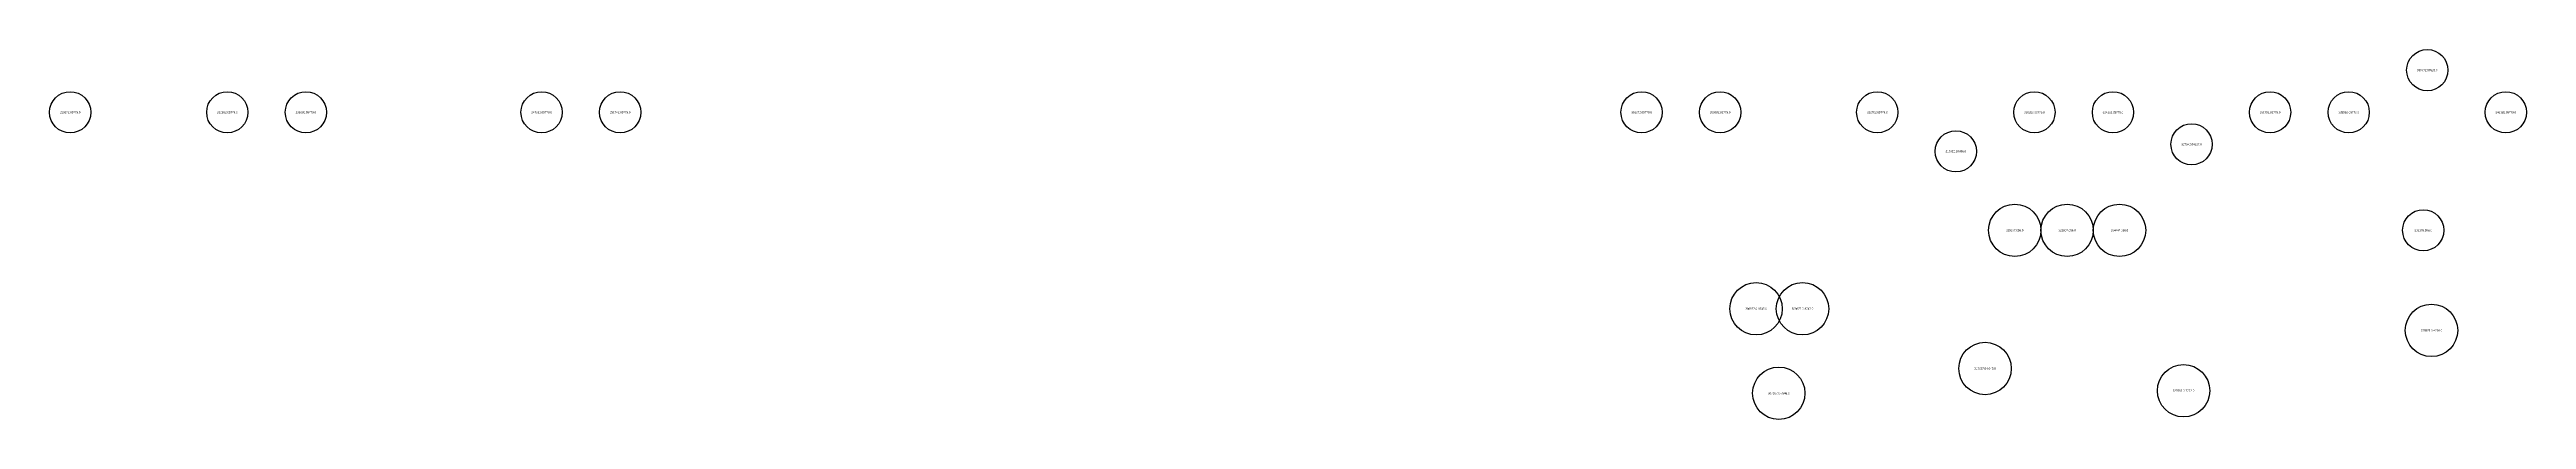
# Model space of a CAD drawing. Header units: metres. Extents: x -0.011 to 0.344, y -0.09 to 0.185.
# Drawn here: x 0.2241 to 0.3442, y -0.0091 to 0.0088 of the extents above; entities that cross this region are included whole.
import ezdxf
from ezdxf.enums import TextEntityAlignment as Align

# ---------------------------------------------------------------- set-up
doc = ezdxf.new("R2010")
doc.units = ezdxf.units.M

msp = doc.modelspace()

# ---------------------------------------------------------------- linework, layer by layer
at = {"layer": 'pins', "color": 2}
for centre in [(0.339372, 0.007823), (0.225072, 0.005779), (0.232692, 0.005779), (0.236502, 0.005779), (0.247932, 0.005779), (0.251742, 0.005779), (0.301272, 0.005779), (0.305082, 0.005779), (0.312702, 0.005779), (0.320322, 0.005779), (0.324132, 0.005779), (0.331752, 0.005779), (0.335562, 0.005779), (0.343182, 0.005779), (0.316512, 0.003886), (0.327942, 0.004227)]:
    msp.add_circle(centre, 0.001, dxfattribs=at)
at = {"layer": 'PROBES', "color": 3, "lineweight": -3}
for centre in [(0.319367, 0.000056), (0.321907, 0.000056), (0.324447, 0.000056), (0.306827, -0.003747), (0.309077, -0.003747), (0.339578, -0.004796), (0.317927, -0.006645), (0.307927, -0.007846), (0.327553, -0.007722)]:
    msp.add_circle(centre, 0.00127, dxfattribs=at)
at = {"layer": 'Tooling-pins', "color": 4}
msp.add_circle((0.339176, 0.000056), 0.001, dxfattribs=at)

# ---------------------------------------------------------------- texts
at = {"layer": 'pins-Cordinates', "color": 2}
for s, p in [('339372.07823.0', (0.339372, 0.007823)), ('225072.05779.0', (0.225072, 0.005779)), ('232692.05779.0', (0.232692, 0.005779)), ('236502.05779.0', (0.236502, 0.005779)), ('247932.05779.0', (0.247932, 0.005779)), ('251742.05779.0', (0.251742, 0.005779)), ('301272.05779.0', (0.301272, 0.005779)), ('305082.05779.0', (0.305082, 0.005779)), ('312702.05779.0', (0.312702, 0.005779)), ('320322.05779.0', (0.320322, 0.005779)), ('324132.05779.0', (0.324132, 0.005779)), ('331752.05779.0', (0.331752, 0.005779)), ('335562.05779.0', (0.335562, 0.005779)), ('343182.05779.0', (0.343182, 0.005779)), ('316512.03886.0', (0.316512, 0.003886)), ('327942.04227.0', (0.327942, 0.004227))]:
    msp.add_text(s, height=0.0001, dxfattribs=at).set_placement(p, align=Align.MIDDLE_CENTER)
at = {"layer": 'PROBES-Cordinates', "color": 3}
for s, p in [('319367.056.0', (0.319367, 0.000056)), ('321907.056.0', (0.321907, 0.000056)), ('324447.056.0', (0.324447, 0.000056)), ('306827.0-3747.0', (0.306827, -0.003747)), ('309077.0-3747.0', (0.309077, -0.003747)), ('339578.0-4796.0', (0.339578, -0.004796)), ('317927.0-6645.0', (0.317927, -0.006645)), ('307927.0-7846.0', (0.307927, -0.007846)), ('327553.0-7722.0', (0.327553, -0.007722))]:
    msp.add_text(s, height=0.0001, dxfattribs=at).set_placement(p, align=Align.MIDDLE_CENTER)
at = {"layer": 'Tooling-Cordinates', "color": 4}
msp.add_text('339176.056.0', height=0.0001, dxfattribs=at).set_placement((0.339176, 0.000056), align=Align.MIDDLE_CENTER)

doc.saveas('drawing.dxf')
